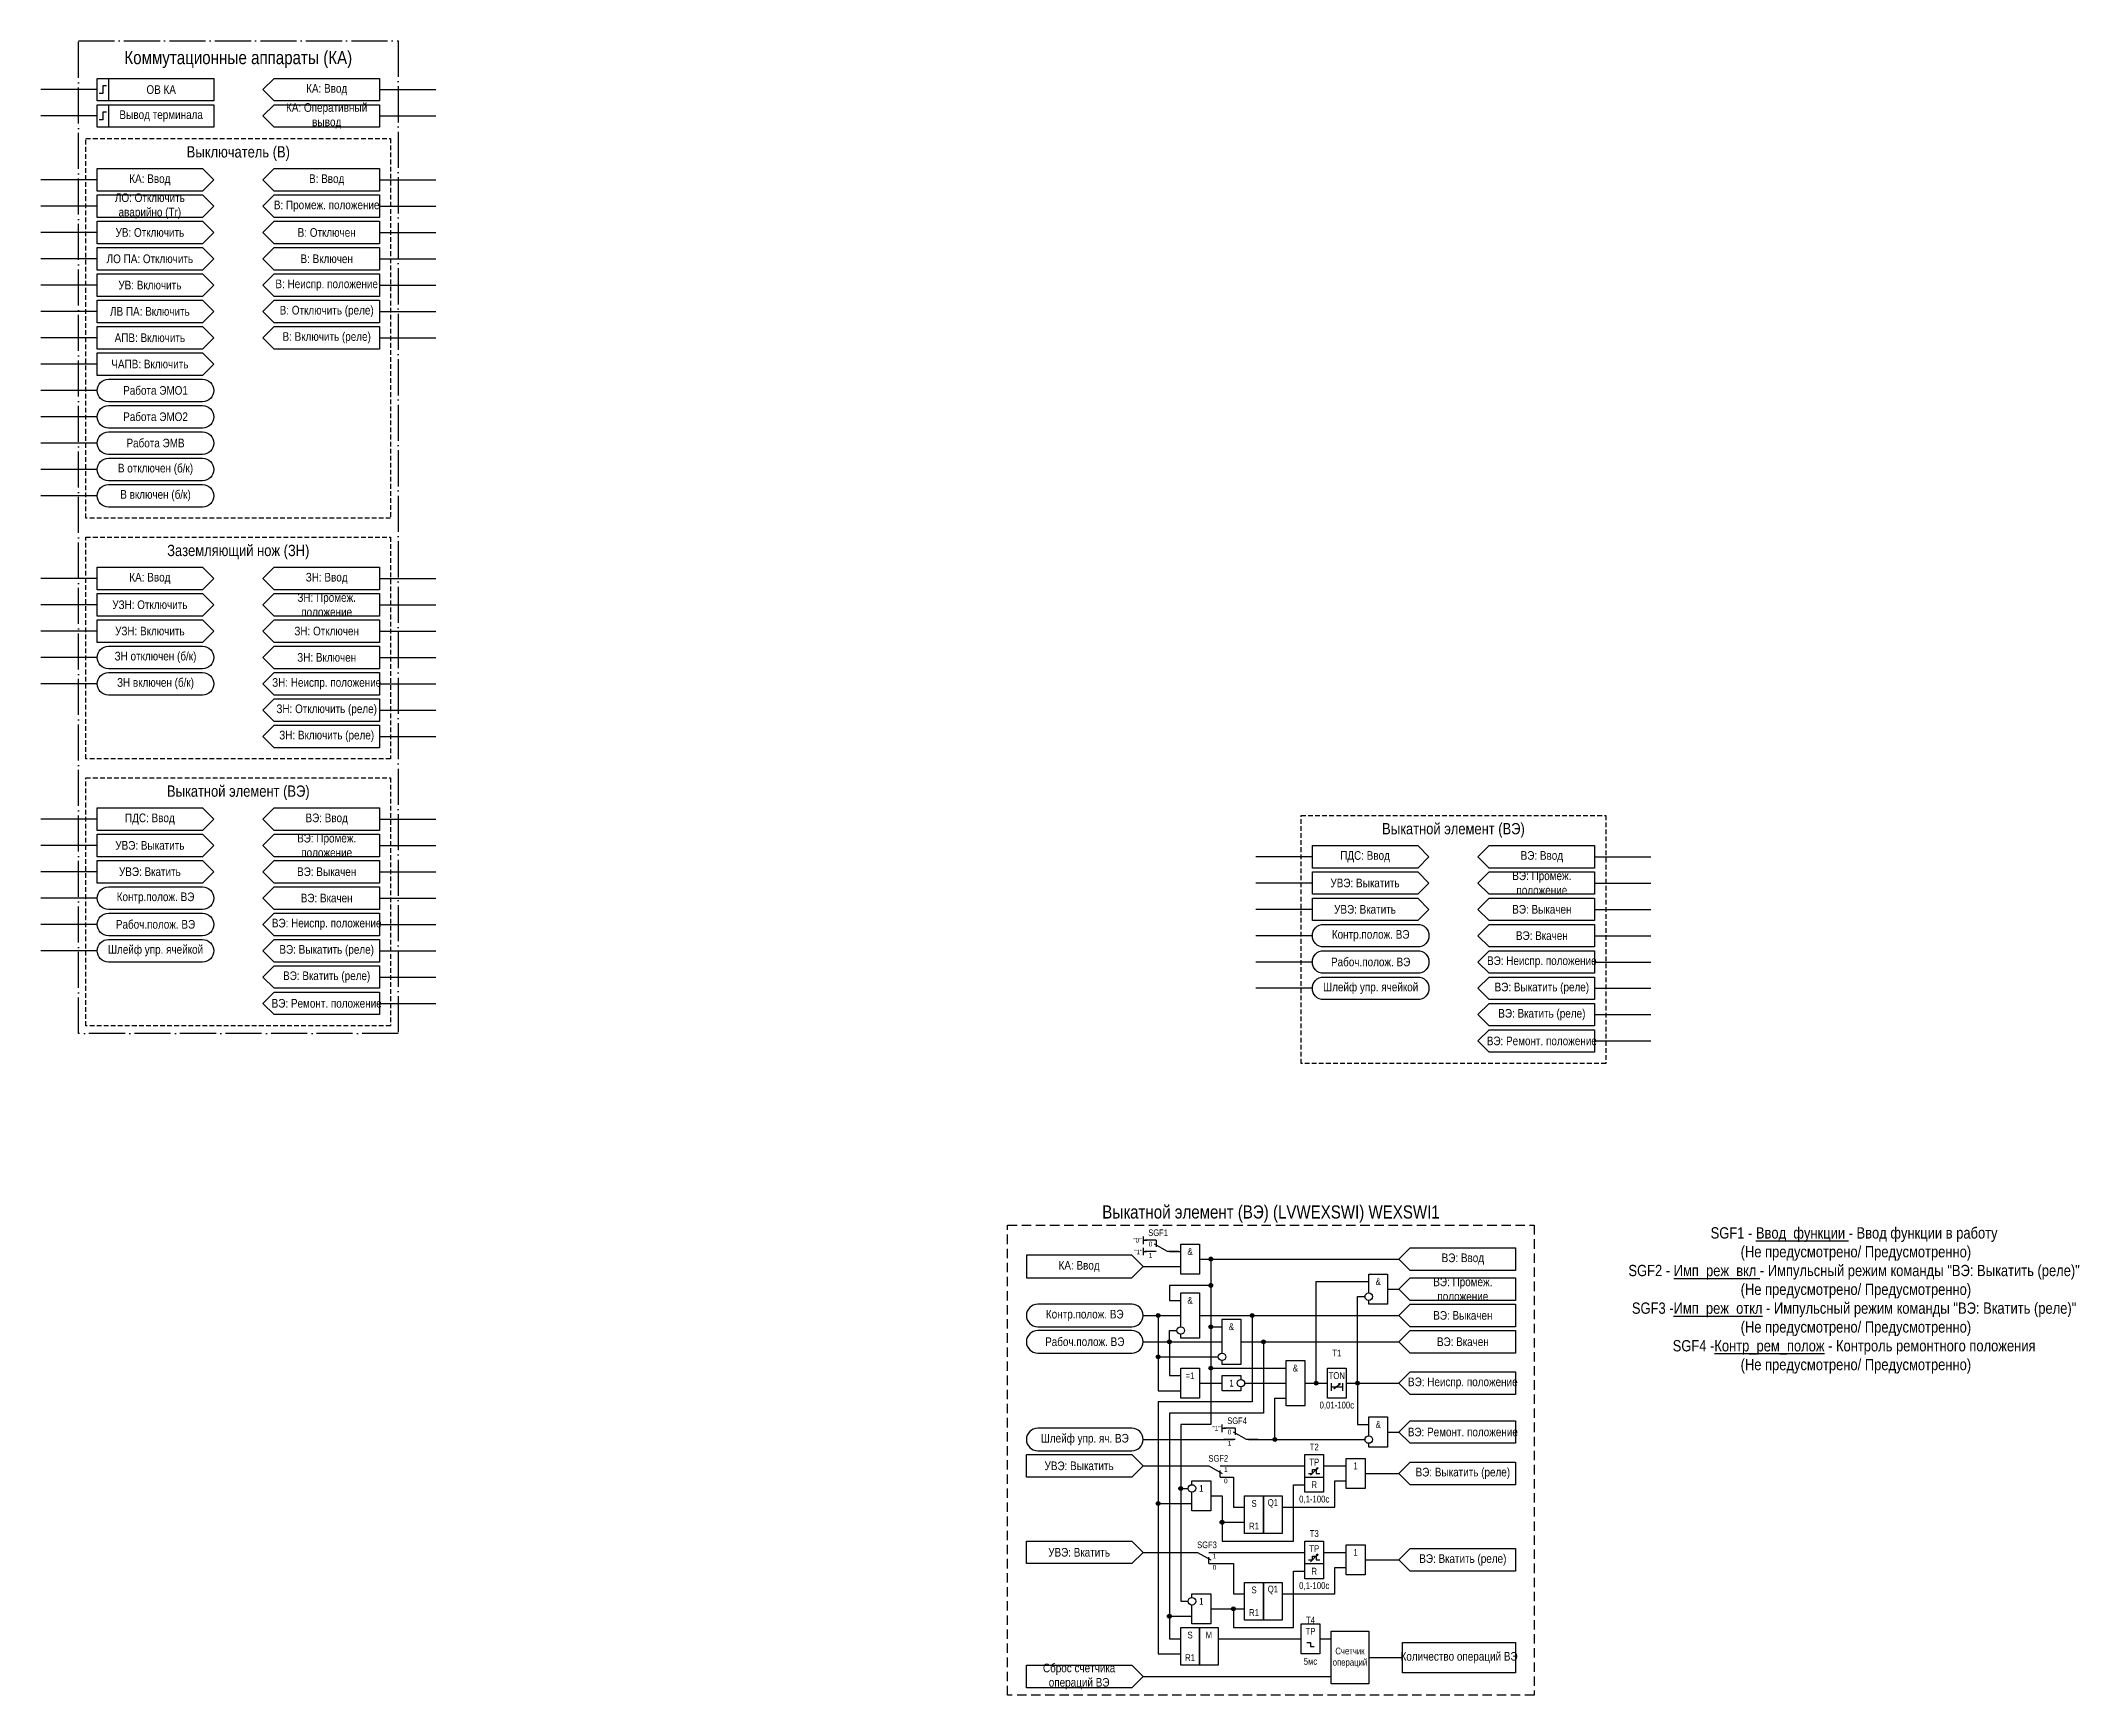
# Model space of a CAD drawing. Header units: millimetres. Extents: x -2266 to 475, y 0 to 470.
# Drawn here: x -1863 to -1321, y 18 to 458 of the extents above; entities that cross this region are included whole.
import ezdxf
from ezdxf.enums import TextEntityAlignment as Align

# ---------------------------------------------------------------- set-up
doc = ezdxf.new("R2010")
doc.units = ezdxf.units.MM
doc.linetypes.add('ACAD_ISO04W100', pattern=[30, 24, -3, 0, -3])
doc.linetypes.add('штриховая2', pattern=[0.375, 0.25, -0.125])
doc.layers.add('TEXT', color=7, linetype='Continuous', lineweight=25)
doc.layers.add('Основная', color=7, linetype='Continuous')
doc.styles.add('2.5_Gost_RD', font='ARIALN.TTF', dxfattribs={"height": 2.5})
doc.styles.add('3.5_Gost_RD', font='ARIALN.TTF', dxfattribs={"height": 3.5})
doc.styles.add('Вывод', font='ARIALN.TTF', dxfattribs={"height": 2.5})
doc.styles.add('Компонент', font='ARIALN.TTF', dxfattribs={"height": 3.5})

msp = doc.modelspace()

# ---------------------------------------------------------------- texts
at = {"color": 30, "ltscale": 100, "true_color": 0xf7941d, "attachment_point": 5, "style": '3.5_Gost_RD'}
for s, insert, char_height, width in [('Коммутационные аппараты (КА)', (-1810.5, 453), 3.5, 85), ('Выключатель (В)', (-1810.5, 428), 3, 81), ('Заземляющий нож (ЗН)', (-1810.5, 322), 3, 81), ('Выкатной элемент (ВЭ)', (-1810.5, 258), 3, 81), ('Выкатной элемент (ВЭ)', (-1487.5, 248), 3, 81)]:
    msp.add_mtext(s, dxfattribs=dict(at, insert=insert, char_height=char_height, width=width))
at = {"color": 0, "ltscale": 100, "char_height": 2.3, "width": 28, "attachment_point": 5, "style": '2.5_Gost_RD'}
for s, insert in [('{\\C256;ОВ КА}', (-1831, 445)), ('{\\C256;Вывод терминала}', (-1831, 438)), ('{\\C256;КА: Ввод}', (-1834, 421)), ('{\\C256;КА: Ввод}', (-1834, 315)), ('{\\C256;ПДС: Ввод}', (-1834, 251)), ('{\\C256;ПДС: Ввод}', (-1511, 241))]:
    msp.add_mtext(s, dxfattribs=dict(at, insert=insert))
at = {"ltscale": 100, "attachment_point": 5, "style": '2.5_Gost_RD'}
for s, insert, char_height, width in [('КА: Ввод', (-1787, 445), 2.3, 28), ('КА: Оперативный вывод', (-1787, 438), 2.3, 28), ('ЛО: Отключить аварийно (Tr)', (-1834, 414), 2.3, 28), ('В: Ввод', (-1787, 421), 2.3, 28), ('В: Промеж. положение', (-1787, 414), 2.3, 28), ('УВ: Отключить', (-1834, 407), 2.3, 28), ('В: Отключен', (-1787, 407), 2.3, 28), ('ЛО ПА: Отключить', (-1834, 400), 2.3, 28), ('В: Включен', (-1787, 400), 2.3, 28), ('УВ: Включить', (-1834, 393), 2.3, 28), ('В: Неиспр. положение', (-1787, 393), 2.3, 28), ('ЛВ ПА: Включить', (-1834, 386), 2.3, 28), ('В: Отключить (реле)', (-1787, 386), 2.3, 28), ('АПВ: Включить', (-1834, 379), 2.3, 28), ('В: Включить (реле)', (-1787, 379), 2.3, 28), ('ЧАПВ: Включить', (-1834, 372), 2.3, 28), ('Работа ЭМО1', (-1832.5, 365), 2.3, 31), ('Работа ЭМО2', (-1832.5, 358), 2.3, 31), ('Работа ЭМВ', (-1832.5, 351), 2.3, 31), ('В отключен (б/к)', (-1832.5, 344), 2.3, 31), ('В включен (б/к)', (-1832.5, 337), 2.3, 31), ('ЗН: Ввод', (-1787, 315), 2.3, 28), ('УЗН: Отключить', (-1834, 308), 2.3, 28), ('ЗН: Промеж. положение', (-1787, 308), 2.3, 28), ('УЗН: Включить', (-1834, 301), 2.3, 28), ('ЗН: Отключен', (-1787, 301), 2.3, 28), ('ЗН отключен (б/к)', (-1832.5, 294), 2.3, 31), ('ЗН: Включен', (-1787, 294), 2.3, 28), ('ЗН включен (б/к)', (-1832.5, 287), 2.3, 31), ('ЗН: Неиспр. положение', (-1787, 287), 2.3, 28), ('ЗН: Отключить (реле)', (-1787, 280), 2.3, 28), ('ЗН: Включить (реле)', (-1787, 273), 2.3, 28), ('ВЭ: Ввод', (-1787, 251), 2.3, 28), ('УВЭ: Выкатить', (-1834, 244), 2.3, 28), ('ВЭ: Промеж. положение', (-1787, 244), 2.3, 28), ('ВЭ: Ввод', (-1464, 241), 2.3, 28), ('УВЭ: Вкатить', (-1834, 237), 2.3, 28), ('ВЭ: Выкачен', (-1787, 237), 2.3, 28), ('УВЭ: Выкатить', (-1511, 234), 2.3, 28), ('ВЭ: Промеж. положение', (-1464, 234), 2.3, 28), ('Контр.полож. ВЭ', (-1832.5, 230), 2.3, 31), ('ВЭ: Вкачен', (-1787, 230), 2.3, 28), ('УВЭ: Вкатить', (-1511, 227), 2.3, 28), ('ВЭ: Выкачен', (-1464, 227), 2.3, 28), ('\\pt18.4;Рабоч.полож. ВЭ', (-1832.5, 223), 2.3, 31), ('ВЭ: Неиспр. положение', (-1787, 223), 2.3, 28), ('Шлейф упр. ячейкой', (-1832.5, 216), 2.3, 31), ('ВЭ: Выкатить (реле)', (-1787, 216), 2.3, 28), ('Контр.полож. ВЭ', (-1509.5, 220), 2.3, 31), ('ВЭ: Вкачен', (-1464, 220), 2.3, 28), ('\\pt18.4;Рабоч.полож. ВЭ', (-1509.5, 213), 2.3, 31), ('ВЭ: Неиспр. положение', (-1464, 213), 2.3, 28), ('ВЭ: Вкатить (реле)', (-1787, 209), 2.3, 28), ('Шлейф упр. ячейкой', (-1509.5, 206), 2.3, 31), ('ВЭ: Выкатить (реле)', (-1464, 206), 2.3, 28), ('ВЭ: Ремонт. положение', (-1787, 202), 2.3, 28), ('ВЭ: Вкатить (реле)', (-1464, 199), 2.3, 28), ('ВЭ: Ремонт. положение', (-1464, 192), 2.3, 28), ('&', (-1557.5, 136), 1.8, 5), ('ВЭ: Ввод', (-1485, 134), 2.3, 28), ('&', (-1507.5, 128), 1.8, 5), ('ВЭ: Промеж. положение', (-1485, 126), 2.3, 28), ('Контр.полож. ВЭ', (-1585.5, 119), 2.3, 31), ('&', (-1557.5, 123), 1.8, 5), ('ВЭ: Выкачен', (-1485, 119), 2.3, 28), ('&', (-1546.5, 116), 1.8, 5), ('\\pt18.4;Рабоч.полож. ВЭ', (-1585.5, 112), 2.3, 31), ('T1', (-1518.5, 109), 1.8, 5), ('ВЭ: Вкачен', (-1485, 112), 2.3, 28), ('=1', (-1557.5, 103), 1.8, 5), ('&', (-1529.5, 105), 1.8, 5), ('TON', (-1518.5, 103), 1.8, 5), ('1', (-1546.5, 101), 1.8, 5), ('ВЭ: Неиспр. положение', (-1485, 101), 2.3, 28), ('0,01-100с', (-1518.5, 95), 1.8, 5), ('Шлейф упр. яч. ВЭ', (-1585.5, 86), 2.3, 31), ('&', (-1507.5, 90), 1.8, 5), ('ВЭ: Ремонт. положение', (-1485, 88), 2.3, 28), ('T2', (-1524.5, 84), 1.8, 5), ('УВЭ: Выкатить', (-1587, 79), 2.3, 28), ('TP', (-1524.5, 80), 1.8, 5), ('1', (-1513.5, 79), 1.8, 5), ('ВЭ: Выкатить (реле)', (-1485, 77), 2.3, 28), ('1', (-1554.5, 73), 1.8, 5), ('0,1-100с', (-1524.5, 70), 1.8, 5), ('R', (-1524.5, 74), 1.8, 5), ('S', (-1540.5, 69), 1.8, 5), ('Q1', (-1535.5, 69), 1.8, 5), ('R1', (-1540.5, 63), 1.8, 5), ('T3', (-1524.5, 61), 1.8, 5), ('УВЭ: Вкатить', (-1587, 56), 2.3, 28), ('TP', (-1524.5, 57), 1.8, 5), ('1', (-1513.5, 56), 1.8, 5), ('ВЭ: Вкатить (реле)', (-1485, 54), 2.3, 28), ('R', (-1524.5, 51), 1.8, 5), ('1', (-1554.5, 43), 1.8, 5), ('S', (-1540.5, 46), 1.8, 5), ('Q1', (-1535.5, 46), 1.8, 5), ('0,1-100с', (-1524.5, 47), 1.8, 5), ('R1', (-1540.5, 40), 1.8, 5), ('T4', (-1525.5, 38), 1.8, 5), ('S', (-1557.5, 34), 1.8, 5), ('М', (-1552.5, 34), 1.8, 5), ('TP', (-1525.5, 35), 1.8, 5), ('R1', (-1557.5, 28), 1.8, 5), ('5мс', (-1525.5, 27), 1.8, 5), ('Счетчик^Jопераций', (-1515, 28), 1.8, 10), ('Количество операций ВЭ', (-1486, 28), 2.3, 30), ('Сброс счетчика операций ВЭ', (-1587, 23), 2.3, 28)]:
    msp.add_mtext(s, dxfattribs=dict(at, insert=insert, char_height=char_height, width=width))
at = {"color": 30, "ltscale": 100, "attachment_point": 5, "style": '3.5_Gost_RD'}
for s, insert, char_height, width in [('Выкатной элемент (ВЭ) (LVWEXSWI) {\\C6;WEXSWI1}', (-1536, 146), 3.5, 140), ('SGF1 - {\\LВвод_функции} - Ввод функции в работу \\P^I(Не предусмотрено/ Предусмотренно)\\PSGF2 - {\\LИмп_реж_вкл} - Импульсный режим команды "ВЭ: Выкатить (реле)" \\P^I(Не предусмотрено/ Предусмотренно)\\PSGF3 -{\\LИмп_реж_откл} - Импульсный режим команды "ВЭ: Вкатить (реле)" \\P^I(Не предусмотрено/ Предусмотренно)\\PSGF4 -{\\LКонтр_рем_полож} - Контроль ремонтного положения \\P^I(Не предусмотрено/ Предусмотренно)', (-1381, 123), 3, 150)]:
    msp.add_mtext(s, dxfattribs=dict(at, insert=insert, char_height=char_height, width=width))
at = {"ltscale": 100, "insert": (-1572.34, 136.51), "char_height": 1.25, "attachment_point": 1, "style": '3.5_Gost_RD'}
msp.add_mtext_dynamic_manual_height_columns('"1"', width=2, gutter_width=17.5, heights=[0], dxfattribs=at)
at = {"layer": 'TEXT', "ltscale": 100, "insert": (-1587, 132), "char_height": 2.3, "width": 28, "attachment_point": 5, "style": '2.5_Gost_RD'}
msp.add_mtext('КА: Ввод', dxfattribs=at)

# ---------------------------------------------------------------- blocks, each defined once
blk = doc.blocks.new('Точка')
at = {"ltscale": 100}
h = blk.add_hatch(color=256, dxfattribs=at)
h.dxf.hatch_style = 1
edge = h.paths.add_edge_path()
edge.add_arc((0, 0), 0.5, 0, 360)
blk.add_circle((0, 0), 0.5, dxfattribs=at)
blk = doc.blocks.new('*U958')
at = {"layer": 'Основная', "color": 0}
blk.add_line((0, 0), (7, 4), dxfattribs=at)
at = {"layer": 'Основная', "ltscale": 0.35}
blk.add_line((6, 6), (6, 2.5), dxfattribs=at)
blk = doc.blocks.new('*U1053')
at = {"layer": 'Основная', "color": 0}
for p, q in [((-3, 6), (-9, 6)), ((-3, 0), (-9, 0)), ((9, 0), (3, 0))]:
    blk.add_line(p, q, dxfattribs=at)
at = {"layer": 'Основная', "ltscale": 0.25, "xscale": -1}
blk.add_blockref('*U958', (3, 0), dxfattribs=at)
at = {"layer": 'Основная'}
for tag, height, style, p in [('ОУ', 3.5, 'Компонент', (-2, 10)), ('В1', 2.5, 'Вывод', (-13, 6)), ('В2', 2.5, 'Вывод', (-6, 4)), ('В3', 2.5, 'Вывод', (-6, -2))]:
    blk.add_attdef(tag, text='', height=height, dxfattribs=dict(at, style=style)).set_placement(p, align=Align.MIDDLE_CENTER)
blk = doc.blocks.new('*U1049')
at = {"layer": 'Основная', "color": 0}
for p, q in [((-9, 0), (-3, 0)), ((3, 6), (9, 6)), ((3, 0), (9, 0))]:
    blk.add_line(p, q, dxfattribs=at)
at = {"layer": 'Основная', "ltscale": 0.25}
blk.add_blockref('*U958', (-3, 0), dxfattribs=at)
at = {"layer": 'Основная'}
for tag, height, style, p in [('В2', 2.5, 'Вывод', (6, 8)), ('В3', 2.5, 'Вывод', (6, 2)), ('В1', 2.5, 'Вывод', (14, 6)), ('ОУ', 3.5, 'Компонент', (2, -4))]:
    blk.add_attdef(tag, text='', height=height, dxfattribs=dict(at, style=style)).set_placement(p, align=Align.MIDDLE_CENTER)

# ---------------------------------------------------------------- linework, layer by layer
at = {"ltscale": 100}
for p, q in [((-1848, 445), (-1863, 445)), ((-1773, 445), (-1758, 445)), ((-1848, 438), (-1863, 438)), ((-1773, 438), (-1758, 438)), ((-1848, 421), (-1863, 421)), ((-1773, 421), (-1758, 421)), ((-1848, 414), (-1863, 414)), ((-1773, 414), (-1758, 414)), ((-1848, 407), (-1863, 407)), ((-1773, 407), (-1758, 407)), ((-1848, 400), (-1863, 400)), ((-1773, 400), (-1758, 400)), ((-1848, 393), (-1863, 393)), ((-1773, 393), (-1758, 393)), ((-1848, 386), (-1863, 386)), ((-1773, 386), (-1758, 386)), ((-1848, 379), (-1863, 379)), ((-1773, 379), (-1758, 379)), ((-1848, 372), (-1863, 372)), ((-1848, 365), (-1863, 365)), ((-1848, 358), (-1863, 358)), ((-1848, 351), (-1863, 351)), ((-1848, 344), (-1863, 344)), ((-1848, 337), (-1863, 337)), ((-1848, 315), (-1863, 315)), ((-1773, 315), (-1758, 315)), ((-1848, 308), (-1863, 308)), ((-1773, 308), (-1758, 308)), ((-1848, 301), (-1863, 301)), ((-1773, 301), (-1758, 301)), ((-1848, 294), (-1863, 294)), ((-1773, 294), (-1758, 294)), ((-1848, 287), (-1863, 287)), ((-1773, 287), (-1758, 287)), ((-1773, 280), (-1758, 280)), ((-1773, 273), (-1758, 273)), ((-1848, 251), (-1863, 251)), ((-1773, 251), (-1758, 251)), ((-1848, 244), (-1863, 244)), ((-1773, 244), (-1758, 244)), ((-1525, 241), (-1540, 241)), ((-1450, 241), (-1435, 241)), ((-1848, 237), (-1863, 237)), ((-1773, 237), (-1758, 237)), ((-1525, 234), (-1540, 234)), ((-1450, 234), (-1435, 234)), ((-1848, 230), (-1863, 230)), ((-1773, 230), (-1758, 230)), ((-1848, 223), (-1863, 223)), ((-1773, 223), (-1758, 223)), ((-1525, 227), (-1540, 227)), ((-1450, 227), (-1435, 227)), ((-1525, 220), (-1540, 220)), ((-1450, 220), (-1435, 220)), ((-1848, 216), (-1863, 216)), ((-1773, 216), (-1758, 216)), ((-1525, 213), (-1540, 213)), ((-1450, 213), (-1435, 213)), ((-1773, 209), (-1758, 209)), ((-1525, 206), (-1540, 206)), ((-1450, 206), (-1435, 206)), ((-1773, 202), (-1758, 202)), ((-1450, 199), (-1435, 199)), ((-1450, 192), (-1435, 192)), ((-1570, 140), (-1570, 138)), ((-1570, 139), (-1569, 139)), ((-1570, 137), (-1570, 135)), ((-1570, 136), (-1569, 136)), ((-1516, 101), (-1516, 101)), ((-1549, 88), (-1549, 90)), ((-1549, 89), (-1548, 89)), ((-1525.5, 76.5), (-1523.5, 78.5)), ((-1523.5, 78.5), (-1524.01, 78.25)), ((-1523.5, 78.5), (-1523.74, 78.02)), ((-1525.5, 53.5), (-1523.5, 55.5)), ((-1523.5, 55.5), (-1524.01, 55.25)), ((-1523.5, 55.5), (-1523.74, 55.02)), ((-1525.5, 31), (-1524.5, 31))]:
    msp.add_line(p, q, dxfattribs=at)
at = {"color": 7, "ltscale": 100}
for p, q in [((-1519.3, 99.46), (-1517.63, 100.95)), ((-1517.63, 100.95), (-1518.15, 100.73)), ((-1517.63, 100.95), (-1517.89, 100.48))]:
    msp.add_line(p, q, dxfattribs=at)
at = {"color": 251, "linetype": 'ACAD_ISO04W100', "lineweight": 30, "ltscale": 0.4, "true_color": 0x58595b}
msp.add_lwpolyline([(-1853, 458), (-1768, 458), (-1768, 194), (-1853, 194)], close=True, dxfattribs=at)
at = {"ltscale": 100}
for points in [[(-1848, 448), (-1845, 448), (-1845, 442), (-1848, 442)], [(-1848, 448), (-1817, 448), (-1817, 442), (-1848, 442)], [(-1848, 441), (-1845, 441), (-1845, 435), (-1848, 435)], [(-1848, 441), (-1817, 441), (-1817, 435), (-1848, 435)], [(-1820, 418), (-1848, 418), (-1848, 424), (-1820, 424), (-1817, 421)], [(-1820, 411), (-1848, 411), (-1848, 417), (-1820, 417), (-1817, 414)], [(-1773, 411), (-1801, 411), (-1804, 414), (-1801, 417), (-1773, 417)], [(-1820, 404), (-1848, 404), (-1848, 410), (-1820, 410), (-1817, 407)], [(-1801, 410), (-1773, 410), (-1773, 404), (-1801, 404), (-1804, 407)], [(-1820, 397), (-1848, 397), (-1848, 403), (-1820, 403), (-1817, 400)], [(-1801, 403), (-1773, 403), (-1773, 397), (-1801, 397), (-1804, 400)], [(-1820, 390), (-1848, 390), (-1848, 396), (-1820, 396), (-1817, 393)], [(-1801, 396), (-1773, 396), (-1773, 390), (-1801, 390), (-1804, 393)], [(-1820, 383), (-1848, 383), (-1848, 389), (-1820, 389), (-1817, 386)], [(-1801, 389), (-1773, 389), (-1773, 383), (-1801, 383), (-1804, 386)], [(-1820, 376), (-1848, 376), (-1848, 382), (-1820, 382), (-1817, 379)], [(-1801, 382), (-1773, 382), (-1773, 376), (-1801, 376), (-1804, 379)], [(-1820, 369), (-1848, 369), (-1848, 375), (-1820, 375), (-1817, 372)], [(-1820, 312), (-1848, 312), (-1848, 318), (-1820, 318), (-1817, 315)], [(-1820, 305), (-1848, 305), (-1848, 311), (-1820, 311), (-1817, 308)], [(-1773, 305), (-1801, 305), (-1804, 308), (-1801, 311), (-1773, 311)], [(-1820, 298), (-1848, 298), (-1848, 304), (-1820, 304), (-1817, 301)], [(-1801, 304), (-1773, 304), (-1773, 298), (-1801, 298), (-1804, 301)], [(-1801, 297), (-1773, 297), (-1773, 291), (-1801, 291), (-1804, 294)], [(-1801, 290), (-1773, 290), (-1773, 284), (-1801, 284), (-1804, 287)], [(-1801, 283), (-1773, 283), (-1773, 277), (-1801, 277), (-1804, 280)], [(-1801, 276), (-1773, 276), (-1773, 270), (-1801, 270), (-1804, 273)], [(-1820, 248), (-1848, 248), (-1848, 254), (-1820, 254), (-1817, 251)], [(-1773, 248), (-1801, 248), (-1804, 251), (-1801, 254), (-1773, 254)], [(-1820, 241), (-1848, 241), (-1848, 247), (-1820, 247), (-1817, 244)], [(-1773, 241), (-1801, 241), (-1804, 244), (-1801, 247), (-1773, 247)], [(-1497, 238), (-1525, 238), (-1525, 244), (-1497, 244), (-1494, 241)], [(-1450, 238), (-1478, 238), (-1481, 241), (-1478, 244), (-1450, 244)], [(-1820, 234), (-1848, 234), (-1848, 240), (-1820, 240), (-1817, 237)], [(-1801, 240), (-1773, 240), (-1773, 234), (-1801, 234), (-1804, 237)], [(-1801, 233), (-1773, 233), (-1773, 227), (-1801, 227), (-1804, 230)], [(-1497, 231), (-1525, 231), (-1525, 237), (-1497, 237), (-1494, 234)], [(-1450, 231), (-1478, 231), (-1481, 234), (-1478, 237), (-1450, 237)], [(-1497, 224), (-1525, 224), (-1525, 230), (-1497, 230), (-1494, 227)], [(-1478, 230), (-1450, 230), (-1450, 224), (-1478, 224), (-1481, 227)], [(-1801, 226), (-1773, 226), (-1773, 220), (-1801, 220), (-1804, 223)], [(-1478, 223), (-1450, 223), (-1450, 217), (-1478, 217), (-1481, 220)], [(-1801, 219), (-1773, 219), (-1773, 213), (-1801, 213), (-1804, 216)], [(-1801, 212), (-1773, 212), (-1773, 206), (-1801, 206), (-1804, 209)], [(-1478, 216), (-1450, 216), (-1450, 210), (-1478, 210), (-1481, 213)], [(-1478, 209), (-1450, 209), (-1450, 203), (-1478, 203), (-1481, 206)], [(-1801, 205), (-1773, 205), (-1773, 199), (-1801, 199), (-1804, 202)], [(-1478, 202), (-1450, 202), (-1450, 196), (-1478, 196), (-1481, 199)], [(-1478, 195), (-1450, 195), (-1450, 189), (-1478, 189), (-1481, 192)], [(-1560, 138), (-1555, 138), (-1555, 130), (-1560, 130)], [(-1601, 135), (-1601, 129), (-1573, 129), (-1570, 132), (-1573, 135)], [(-1560, 105), (-1555, 105), (-1555, 97), (-1560, 97)], [(-1532, 107), (-1527, 107), (-1527, 95), (-1532, 95)], [(-1521, 105), (-1516, 105), (-1516, 97), (-1521, 97)], [(-1601, 82), (-1573, 82), (-1570, 79), (-1573, 76), (-1601, 76)], [(-1527, 82), (-1522, 82), (-1522, 72), (-1527, 72)], [(-1527, 76), (-1522, 76), (-1522, 72), (-1527, 72)], [(-1516, 81), (-1511, 81), (-1511, 73), (-1516, 73)], [(-1543, 71), (-1538, 71), (-1538, 61), (-1543, 61)], [(-1538, 71), (-1533, 71), (-1533, 61), (-1538, 61)], [(-1601, 59), (-1573, 59), (-1570, 56), (-1573, 53), (-1601, 53)], [(-1527, 59), (-1522, 59), (-1522, 49), (-1527, 49)], [(-1516, 58), (-1511, 58), (-1511, 50), (-1516, 50)], [(-1527, 53), (-1522, 53), (-1522, 49), (-1527, 49)], [(-1543, 48), (-1538, 48), (-1538, 38), (-1543, 38)], [(-1538, 48), (-1533, 48), (-1533, 38), (-1538, 38)], [(-1560, 36), (-1555, 36), (-1555, 26), (-1560, 26)], [(-1555, 36), (-1550, 36), (-1550, 26), (-1555, 26)], [(-1528, 37), (-1523, 37), (-1523, 29), (-1528, 29)], [(-1520, 35), (-1510, 35), (-1510, 21), (-1520, 21)], [(-1501, 32), (-1471, 32), (-1471, 24), (-1501, 24)], [(-1601, 26), (-1573, 26), (-1570, 23), (-1573, 20), (-1601, 20)]]:
    msp.add_lwpolyline(points, close=True, dxfattribs=at)
at = {"lineweight": 30, "ltscale": 100}
for points in [[(-1845.5, 446), (-1846.5, 446), (-1846.5, 444), (-1847.5, 444)], [(-1845.5, 439), (-1846.5, 439), (-1846.5, 437), (-1847.5, 437)]]:
    msp.add_lwpolyline(points, dxfattribs=at)
at = {"ltscale": 100}
for points in [[(-1804, 445), (-1801, 448), (-1773, 448), (-1773, 442), (-1801, 442), (-1804, 445)], [(-1804, 438), (-1801, 441), (-1773, 441), (-1773, 435), (-1801, 435), (-1804, 438)], [(-1804, 421), (-1801, 424), (-1773, 424), (-1773, 418), (-1801, 418), (-1804, 421)], [(-1804, 315), (-1801, 318), (-1773, 318), (-1773, 312), (-1801, 312), (-1804, 315)], [(-1563, 136), (-1560, 136)], [(-1502, 134), (-1499, 137), (-1471, 137), (-1471, 131), (-1499, 131), (-1502, 134)], [(-1570, 132), (-1560, 132)], [(-1555, 134), (-1552, 134), (-1552, 127), (-1563, 127), (-1563, 123), (-1560, 123)], [(-1555, 134), (-1552, 134), (-1552, 127), (-1552, 127), (-1552, 90), (-1560, 90), (-1560, 43), (-1558, 43)], [(-1555, 134), (-1552, 134), (-1552, 127), (-1552, 127), (-1552, 90), (-1560, 90), (-1560, 73), (-1558, 73)], [(-1555, 134), (-1502, 134)], [(-1555, 134), (-1552, 134), (-1552, 116), (-1549, 116)], [(-1555, 134), (-1552, 134), (-1552, 105), (-1532, 105)], [(-1560, 116), (-1560, 125), (-1555, 125), (-1555, 113), (-1560, 113), (-1560, 114)], [(-1527, 101), (-1524, 101), (-1524, 128), (-1510, 128)], [(-1510, 125), (-1510, 130), (-1505, 130), (-1505, 122), (-1510, 122), (-1510, 123)], [(-1505, 126), (-1502, 126)], [(-1502, 126), (-1499, 129), (-1471, 129), (-1471, 123), (-1499, 123), (-1502, 126)], [(-1516, 101), (-1513, 101), (-1513, 124), (-1511, 124)], [(-1502, 119), (-1499, 122), (-1471, 122), (-1471, 116), (-1499, 116), (-1502, 119)], [(-1570, 119), (-1560, 119)], [(-1570, 119), (-1566, 119), (-1566, 108), (-1550, 108)], [(-1570, 119), (-1566, 119), (-1566, 99), (-1560, 99)], [(-1570, 112), (-1563, 112), (-1563, 115), (-1561, 115)], [(-1555, 119), (-1541, 119), (-1541, 96), (-1566, 96), (-1566, 29), (-1560, 29)], [(-1555, 119), (-1541, 119), (-1541, 96), (-1566, 96), (-1566, 69), (-1557, 69)], [(-1555, 119), (-1502, 119)], [(-1549, 109), (-1549, 118), (-1544, 118), (-1544, 106), (-1549, 106), (-1549, 107)], [(-1502, 112), (-1499, 115), (-1471, 115), (-1471, 109), (-1499, 109), (-1502, 112)], [(-1570, 112), (-1549, 112)], [(-1570, 112), (-1563, 112), (-1563, 103), (-1560, 103)], [(-1544, 112), (-1538, 112), (-1538, 93), (-1563, 93), (-1563, 33), (-1560, 33)], [(-1544, 112), (-1538, 112), (-1538, 93), (-1563, 93), (-1563, 39), (-1557, 39)], [(-1544, 112), (-1502, 112)], [(-1544, 100), (-1544, 99), (-1549, 99), (-1549, 103), (-1544, 103), (-1544, 102)], [(-1502, 101), (-1499, 104), (-1471, 104), (-1471, 98), (-1499, 98), (-1502, 101)], [(-1555, 101), (-1549, 101)], [(-1543, 101), (-1532, 101)], [(-1527, 101), (-1521, 101)], [(-1520, 101), (-1520, 99)], [(-1520, 100), (-1517, 100)], [(-1517, 101), (-1517, 99)], [(-1516, 101), (-1502, 101)], [(-1516, 101), (-1513, 101), (-1513, 90), (-1510, 90)], [(-1542, 86), (-1535, 86), (-1535, 97), (-1532, 97)], [(-1510, 87), (-1510, 92), (-1505, 92), (-1505, 84), (-1510, 84), (-1510, 85)], [(-1505, 88), (-1502, 88)], [(-1502, 88), (-1499, 91), (-1471, 91), (-1471, 85), (-1499, 85), (-1502, 88)], [(-1570, 86), (-1546, 86)], [(-1542, 86), (-1511, 86)], [(-1570, 79), (-1553, 79)], [(-1549, 79), (-1527, 79)], [(-1549, 76), (-1546, 76), (-1546, 68), (-1543, 68)], [(-1526, 77), (-1525, 77), (-1525, 78), (-1524, 78), (-1524, 77), (-1523, 77)], [(-1522, 79), (-1516, 79)], [(-1511, 77), (-1502, 77)], [(-1502, 77), (-1499, 80), (-1471, 80), (-1471, 74), (-1499, 74), (-1502, 77)], [(-1557, 74), (-1557, 75), (-1552, 75), (-1552, 67), (-1557, 67), (-1557, 72)], [(-1552, 71), (-1549, 71), (-1549, 59), (-1530, 59), (-1530, 74), (-1527, 74)], [(-1552, 71), (-1549, 71), (-1549, 64), (-1543, 64)], [(-1533, 68), (-1519, 68), (-1519, 75), (-1516, 75)], [(-1570, 56), (-1556, 56)], [(-1552, 56), (-1527, 56)], [(-1526, 54), (-1525, 54), (-1525, 55), (-1524, 55), (-1524, 54), (-1523, 54)], [(-1522, 56), (-1516, 56)], [(-1502, 54), (-1499, 57), (-1471, 57), (-1471, 51), (-1499, 51), (-1502, 54)], [(-1552, 53), (-1546, 53), (-1546, 45), (-1543, 45)], [(-1552, 41), (-1546, 41), (-1546, 36), (-1530, 36), (-1530, 51), (-1527, 51)], [(-1533, 45), (-1519, 45), (-1519, 52), (-1516, 52)], [(-1511, 54), (-1502, 54)], [(-1557, 44), (-1557, 45), (-1552, 45), (-1552, 37), (-1557, 37), (-1557, 42)], [(-1552, 41), (-1543, 41)], [(-1550, 33), (-1528, 33)], [(-1523, 33), (-1520, 33)], [(-1526.5, 32), (-1525.5, 32)], [(-1525.5, 32), (-1525.5, 31)], [(-1510, 28), (-1501, 28)], [(-1570, 23), (-1520, 23)]]:
    msp.add_lwpolyline(points, dxfattribs=at)
at = {"linetype": 'штриховая2', "ltscale": 5}
for points in [[(-1851, 432), (-1770, 432), (-1770, 331), (-1851, 331)], [(-1851, 326), (-1770, 326), (-1770, 267), (-1851, 267)], [(-1851, 262), (-1770, 262), (-1770, 196), (-1851, 196)], [(-1528, 252), (-1447, 252), (-1447, 186), (-1528, 186)]]:
    msp.add_lwpolyline(points, close=True, dxfattribs=at)
at = {"ltscale": 100}
for points in [[(-1845, 362, -1), (-1845, 368), (-1820, 368, -1), (-1820, 362)], [(-1845, 355, -1), (-1845, 361), (-1820, 361, -1), (-1820, 355)], [(-1845, 348, -1), (-1845, 354), (-1820, 354, -1), (-1820, 348)], [(-1845, 341, -1), (-1845, 347), (-1820, 347, -1), (-1820, 341)], [(-1845, 334, -1), (-1845, 340), (-1820, 340, -1), (-1820, 334)], [(-1845, 291, -1), (-1845, 297), (-1820, 297, -1), (-1820, 291)], [(-1845, 284, -1), (-1845, 290), (-1820, 290, -1), (-1820, 284)], [(-1845, 227, -1), (-1845, 233), (-1820, 233, -1), (-1820, 227)], [(-1845, 220, -1), (-1845, 226), (-1820, 226, -1), (-1820, 220)], [(-1522, 217, -1), (-1522, 223), (-1497, 223, -1), (-1497, 217)], [(-1845, 213, -1), (-1845, 219), (-1820, 219, -1), (-1820, 213)], [(-1522, 210, -1), (-1522, 216), (-1497, 216, -1), (-1497, 210)], [(-1522, 203, -1), (-1522, 209), (-1497, 209, -1), (-1497, 203)], [(-1598, 116), (-1573, 116, 1), (-1573, 122), (-1598, 122, 1)], [(-1598, 109), (-1573, 109, 1), (-1573, 115), (-1598, 115, 1)], [(-1598, 83), (-1573, 83, 1), (-1573, 89), (-1598, 89, 1)]]:
    msp.add_lwpolyline(points, format="xyb", close=True, dxfattribs=at)
at = {"linetype": 'штриховая2', "ltscale": 10}
msp.add_lwpolyline([(-1466, 18), (-1606, 18), (-1606, 143), (-1466, 143)], close=True, dxfattribs=at)
at = {"ltscale": 100}
for centre in [(-1510, 124), (-1560, 115), (-1549, 108), (-1557, 73), (-1557, 43)]:
    msp.add_circle(centre, 1, dxfattribs=at)
for centre in [(-1544, 101), (-1510, 86)]:
    msp.add_circle(centre, 1)

# ---------------------------------------------------------------- block references
at = {"color": 2, "ltscale": 100}
for p in [(-1552, 134), (-1552, 127), (-1566, 119), (-1541, 119), (-1552, 116), (-1566, 108), (-1563, 112), (-1538, 112), (-1552, 105), (-1524, 101), (-1513, 101), (-1535, 86), (-1560, 73), (-1566, 69), (-1563, 39)]:
    msp.add_blockref('Точка', p, dxfattribs=at)
at = {"ltscale": 100}
for p in [(-1549, 64), (-1546, 41)]:
    msp.add_blockref('Точка', p, dxfattribs=at)
at = {"layer": 'Основная', "ltscale": 0.25, "xscale": 0.5, "yscale": 0.5, "zscale": 0.5}
for p, values in [((-1565, 136), {'ОУ': 'SGF1', 'В1': '"0"', 'В2': '0', 'В3': '1'}), ((-1544, 86), {'ОУ': 'SGF4', 'В1': '"1"', 'В2': '0', 'В3': '1'})]:
    msp.add_blockref('*U1053', p, dxfattribs=at).add_auto_attribs(values)
at = {"layer": 'Основная', "ltscale": 0.25}
ref = msp.add_blockref('*U1049', (-1551, 79), dxfattribs=dict(at, xscale=-0.5, yscale=0.5, zscale=0.5, rotation=180))
ref.add_attrib('ОУ', 'SGF2', dxfattribs={"height": 1.75, "style": 'Компонент'}).set_placement((-1550, 81), align=Align.MIDDLE_CENTER)
ref.add_attrib('В2', '0', dxfattribs={"height": 1.25, "style": 'Вывод'}).set_placement((-1548, 75), align=Align.MIDDLE_CENTER)
ref.add_attrib('В3', '1', dxfattribs={"height": 1.25, "style": 'Вывод'}).set_placement((-1548, 78), align=Align.MIDDLE_CENTER)
ref = msp.add_blockref('*U1049', (-1554, 56), dxfattribs=dict(at, xscale=-0.5, yscale=0.5, zscale=0.5, rotation=180))
ref.add_attrib('ОУ', 'SGF3', dxfattribs={"height": 1.75, "style": 'Компонент'}).set_placement((-1553, 58), align=Align.MIDDLE_CENTER)
ref.add_attrib('В2', '0', dxfattribs={"height": 1.25, "style": 'Вывод'}).set_placement((-1551, 52), align=Align.MIDDLE_CENTER)
ref.add_attrib('В3', '1', dxfattribs={"height": 1.25, "style": 'Вывод'}).set_placement((-1551, 55), align=Align.MIDDLE_CENTER)

msp.set_redraw_order([(e.dxf.handle, doc.entitydb.next_handle()) for e in msp.query("TEXT MTEXT ATTDEF DIMENSION ARC_DIMENSION")])  # texts and dimensions are drawn at this point

doc.saveas('drawing.dxf')
